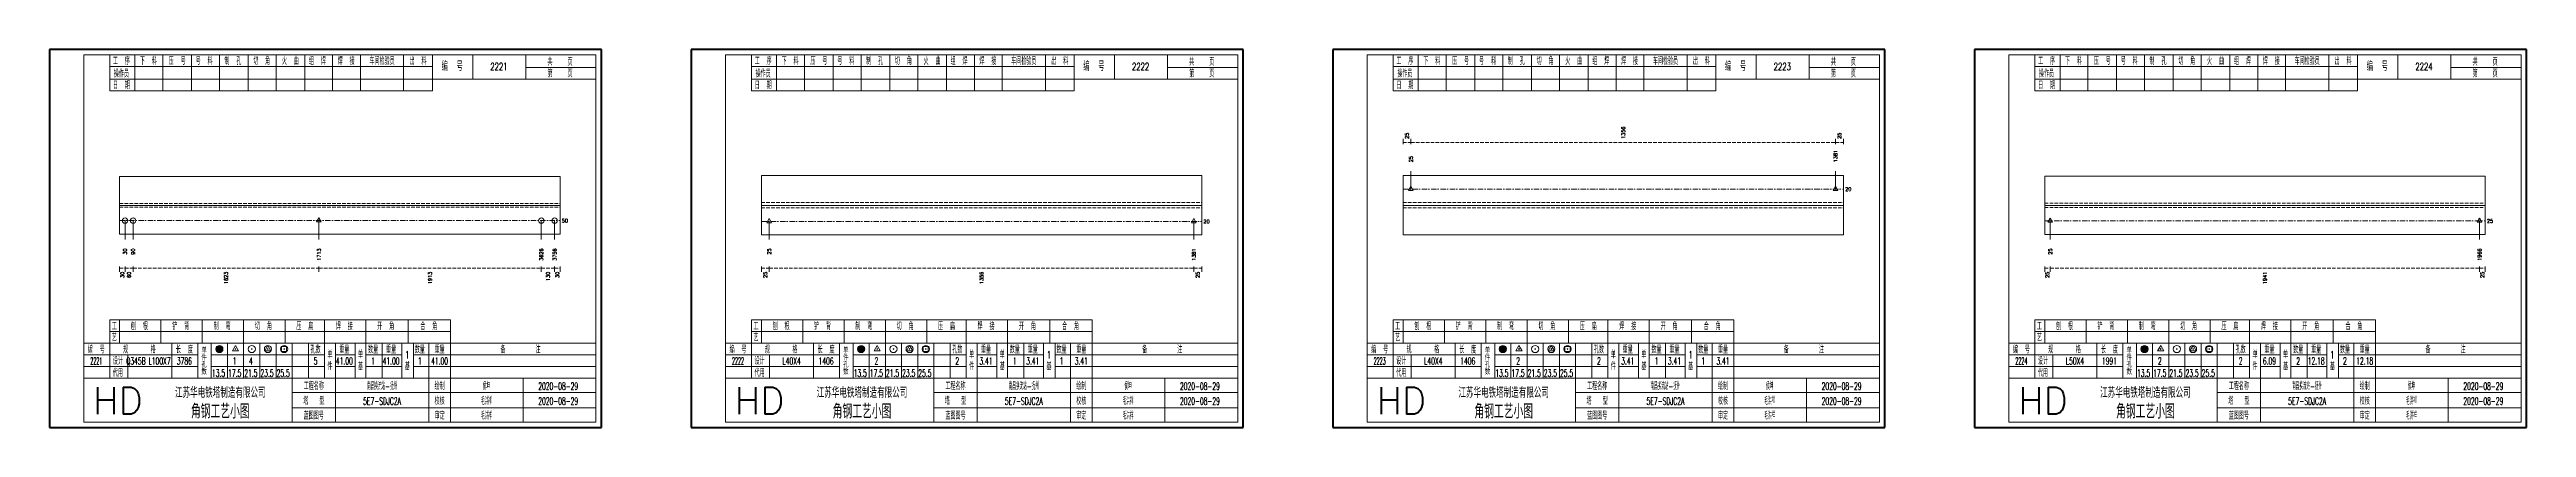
# Model space of a CAD drawing. Extents: x 0 to 5305, y 0 to 1513.
# Drawn here: x 1428 to 2806, y 782 to 992 of the extents above; entities that cross this region are included whole.
import ezdxf
from ezdxf.enums import TextEntityAlignment as Align

# ---------------------------------------------------------------- set-up
doc = ezdxf.new("R2010")
doc.units = 0
doc.header["$MEASUREMENT"] = 0
doc.linetypes.add('一点画线', pattern=[5.2, 3, -1, 0.2, -1])
doc.linetypes.add('虚线', pattern=[2.75, 2, -0.75])
doc.layers.get('0').update_dxf_attribs({"linetype": 'CONTINUOUS', "lineweight": 25})
doc.layers.add('1', color=7, linetype='CONTINUOUS', lineweight=25)
doc.layers.add('4', color=7, linetype='CONTINUOUS', lineweight=25)
doc.styles.get("Standard").update_dxf_attribs({"font": 'simplex.shx', "width": 0.7, "height": 3, "bigfont": 'gbhzfs.shx'})

msp = doc.modelspace()

# ---------------------------------------------------------------- texts
at = {"color": 8, "linetype": 'Continuous', "lineweight": 9}
for s, p in [('25', (2183.2, 942.2)), ('1356', (2303.5, 942.2)), ('25', (2423.8, 942.2))]:
    msp.add_text(s, height=2, rotation=90, dxfattribs=at).set_placement(p, align=Align.MIDDLE_LEFT)
at = {"color": 7, "linetype": 'Continuous', "lineweight": 13}
for s, p in [('25', (2185.4, 929.2)), ('1381', (2421.6, 929.2))]:
    msp.add_text(s, height=2, rotation=90, dxfattribs=at).set_placement(p, align=Align.MIDDLE_LEFT)
for s, p in [('20', (2427, 914.2)), ('50', (1713, 896.7)), ('20', (2070, 896.2)), ('25', (2784, 896.5))]:
    msp.add_text(s, height=2, dxfattribs=at).set_placement(p, align=Align.MIDDLE_LEFT)
at = {"color": 8, "linetype": 'Continuous', "lineweight": 9}
for s, p in [('30', (1468.5, 868.2)), ('60', (1472.2, 868.2)), ('1623', (1526.2, 868.2)), ('1913', (1639.7, 868.2)), ('130', (1705.3, 868.2)), ('30', (1710.5, 868.2)), ('25', (1826.2, 868.2)), ('1356', (1946.5, 868.2)), ('25', (2066.8, 868.2)), ('25', (2539.5, 868.2)), ('1941', (2660.5, 868.2)), ('25', (2781.5, 868.2))]:
    msp.add_text(s, height=2, rotation=90, dxfattribs=at).set_placement(p, align=Align.MIDDLE_RIGHT)
at = {"layer": '1', "color": 7, "linetype": 'Continuous', "lineweight": 13}
for s, p in [('30', (1470, 881.2)), ('90', (1474.5, 881.2)), ('1713', (1577.9, 881.2)), ('3626', (1701.6, 881.2)), ('3756', (1709, 881.2)), ('25', (1828.4, 881.2)), ('1381', (2064.6, 881.2)), ('25', (2541.1, 881.2)), ('1966', (2779.9, 881.2))]:
    msp.add_text(s, height=2, rotation=90, dxfattribs=at).set_placement(p, align=Align.MIDDLE_RIGHT)
at = {"layer": '4', "color": 1, "linetype": 'Continuous', "lineweight": 13}
for s, height, width, p in [('工  序', 4, 0.7, (1468, 985.5)), ('操作员', 4, 0.7, (1468, 978.5)), ('下  料', 4, 0.7, (1483, 985.5)), ('压  号', 4, 0.7, (1499, 985.5)), ('号  料', 4, 0.7, (1514, 985.5)), ('制  孔', 4, 0.7, (1530, 985.5)), ('切  角', 4, 0.7, (1546, 985.5)), ('火  曲', 4, 0.7, (1562, 985.5)), ('组  焊', 4, 0.7, (1577, 985.5)), ('焊  接', 4, 0.7, (1593, 985.5)), ('车间检验员', 4, 0.7, (1613, 985.5)), ('出  料', 4, 0.7, (1633, 985.5)), ('编  号', 5, 0.7, (1652, 982.5)), ('2221', 4, 0.7, (1678, 982.5)), ('共    页', 4, 0.7, (1712, 985)), ('第    页', 4, 0.7, (1712, 978.5)), ('工  序', 4, 0.7, (1825, 985.5)), ('操作员', 4, 0.7, (1825, 978.5)), ('下  料', 4, 0.7, (1840, 985.5)), ('压  号', 4, 0.7, (1856, 985.5)), ('号  料', 4, 0.7, (1871, 985.5)), ('制  孔', 4, 0.7, (1887, 985.5)), ('切  角', 4, 0.7, (1903, 985.5)), ('火  曲', 4, 0.7, (1919, 985.5)), ('组  焊', 4, 0.7, (1934, 985.5)), ('焊  接', 4, 0.7, (1950, 985.5)), ('车间检验员', 4, 0.7, (1970, 985.5)), ('出  料', 4, 0.7, (1990, 985.5)), ('编  号', 5, 0.7, (2009, 982.5)), ('2222', 4, 0.7, (2035, 982.5)), ('共    页', 4, 0.7, (2069, 985)), ('第    页', 4, 0.7, (2069, 978.5)), ('工  序', 4, 0.7, (2182, 985.5)), ('操作员', 4, 0.7, (2182, 978.5)), ('下  料', 4, 0.7, (2197, 985.5)), ('压  号', 4, 0.7, (2213, 985.5)), ('号  料', 4, 0.7, (2228, 985.5)), ('制  孔', 4, 0.7, (2244, 985.5)), ('切  角', 4, 0.7, (2260, 985.5)), ('火  曲', 4, 0.7, (2276, 985.5)), ('组  焊', 4, 0.7, (2291, 985.5)), ('焊  接', 4, 0.7, (2307, 985.5)), ('车间检验员', 4, 0.7, (2327, 985.5)), ('出  料', 4, 0.7, (2347, 985.5)), ('编  号', 5, 0.7, (2366, 982.5)), ('2223', 4, 0.7, (2392, 982.5)), ('共    页', 4, 0.7, (2426, 985)), ('第    页', 4, 0.7, (2426, 978.5)), ('工  序', 4, 0.7, (2539, 985.5)), ('操作员', 4, 0.7, (2539, 978.5)), ('下  料', 4, 0.7, (2554, 985.5)), ('压  号', 4, 0.7, (2570, 985.5)), ('号  料', 4, 0.7, (2585, 985.5)), ('制  孔', 4, 0.7, (2601, 985.5)), ('切  角', 4, 0.7, (2617, 985.5)), ('火  曲', 4, 0.7, (2633, 985.5)), ('组  焊', 4, 0.7, (2648, 985.5)), ('焊  接', 4, 0.7, (2664, 985.5)), ('车间检验员', 4, 0.7, (2684, 985.5)), ('出  料', 4, 0.7, (2704, 985.5)), ('编  号', 5, 0.7, (2723, 982.5)), ('2224', 4, 0.7, (2749, 982.5)), ('共    页', 4, 0.7, (2783, 985)), ('第    页', 4, 0.7, (2783, 978.5)), ('日  期', 4, 0.7, (1468, 972)), ('日  期', 4, 0.7, (1825, 972)), ('日  期', 4, 0.7, (2182, 972)), ('日  期', 4, 0.7, (2539, 972)), ('编  号', 4, 0.7, (1454, 824.8)), ('工', 4, 0.7, (1464, 837.8)), ('艺', 4, 0.7, (1464, 831.5)), ('规      格', 4, 0.7, (1478, 824.8)), ('刨  根', 4, 0.7, (1478, 837.8)), ('铲  背', 4, 0.7, (1501, 837.8)), ('长  度', 4, 0.7, (1503, 824.8)), ('制  弯', 4, 0.7, (1524, 837.8)), ('切  角', 4, 0.7, (1547, 837.8)), ('压  扁', 4, 0.7, (1570, 837.8)), ('孔数', 4, 0.7, (1576, 824.8)), ('焊  接', 4, 0.7, (1592, 837.8)), ('重量', 4, 0.7, (1592, 824.8)), ('数量', 4, 0.7, (1608, 824.8)), ('开  角', 4, 0.7, (1615, 837.8)), ('重量', 4, 0.7, (1618, 824.8)), ('数量', 4, 0.7, (1634, 824.8)), ('合  角', 4, 0.7, (1639, 837.8)), ('重量', 4, 0.7, (1645, 824.8)), ('备        注', 4, 0.7, (1690, 824.8)), ('编  号', 4, 0.7, (1811, 824.8)), ('工', 4, 0.7, (1821, 837.8)), ('艺', 4, 0.7, (1821, 831.5)), ('规      格', 4, 0.7, (1835, 824.8)), ('刨  根', 4, 0.7, (1835, 837.8)), ('铲  背', 4, 0.7, (1858, 837.8)), ('长  度', 4, 0.7, (1860, 824.8)), ('制  弯', 4, 0.7, (1881, 837.8)), ('切  角', 4, 0.7, (1904, 837.8)), ('压  扁', 4, 0.7, (1927, 837.8)), ('孔数', 4, 0.7, (1933, 824.8)), ('焊  接', 4, 0.7, (1949, 837.8)), ('重量', 4, 0.7, (1949, 824.8)), ('数量', 4, 0.7, (1965, 824.8)), ('开  角', 4, 0.7, (1972, 837.8)), ('重量', 4, 0.7, (1975, 824.8)), ('数量', 4, 0.7, (1991, 824.8)), ('合  角', 4, 0.7, (1996, 837.8)), ('重量', 4, 0.7, (2002, 824.8)), ('备        注', 4, 0.7, (2047, 824.8)), ('编  号', 4, 0.7, (2168, 824.8)), ('工', 4, 0.7, (2178, 837.8)), ('艺', 4, 0.7, (2178, 831.5)), ('规      格', 4, 0.7, (2192, 824.8)), ('刨  根', 4, 0.7, (2192, 837.8)), ('铲  背', 4, 0.7, (2215, 837.8)), ('长  度', 4, 0.7, (2217, 824.8)), ('制  弯', 4, 0.7, (2238, 837.8)), ('切  角', 4, 0.7, (2261, 837.8)), ('压  扁', 4, 0.7, (2284, 837.8)), ('孔数', 4, 0.7, (2290, 824.8)), ('焊  接', 4, 0.7, (2306, 837.8)), ('重量', 4, 0.7, (2306, 824.8)), ('数量', 4, 0.7, (2322, 824.8)), ('开  角', 4, 0.7, (2329, 837.8)), ('重量', 4, 0.7, (2332, 824.8)), ('数量', 4, 0.7, (2348, 824.8)), ('合  角', 4, 0.7, (2353, 837.8)), ('重量', 4, 0.7, (2359, 824.8)), ('备        注', 4, 0.7, (2404, 824.8)), ('编  号', 4, 0.7, (2525, 824.8)), ('工', 4, 0.7, (2535, 837.8)), ('艺', 4, 0.7, (2535, 831.5)), ('规      格', 4, 0.7, (2549, 824.8)), ('刨  根', 4, 0.7, (2549, 837.8)), ('铲  背', 4, 0.7, (2572, 837.8)), ('长  度', 4, 0.7, (2574, 824.8)), ('制  弯', 4, 0.7, (2595, 837.8)), ('切  角', 4, 0.7, (2618, 837.8)), ('压  扁', 4, 0.7, (2641, 837.8)), ('孔数', 4, 0.7, (2647, 824.8)), ('焊  接', 4, 0.7, (2663, 837.8)), ('重量', 4, 0.7, (2663, 824.8)), ('数量', 4, 0.7, (2679, 824.8)), ('开  角', 4, 0.7, (2686, 837.8)), ('重量', 4, 0.7, (2689, 824.8)), ('数量', 4, 0.7, (2705, 824.8)), ('合  角', 4, 0.7, (2710, 837.8)), ('重量', 4, 0.7, (2716, 824.8)), ('备        注', 4, 0.7, (2761, 824.8)), ('2221', 4, 0.4, (1454, 818.5)), ('代用', 4, 0.7, (1466, 811.8)), ('设计', 4, 0.7, (1466, 818.5)), ('Q345B L100X7', 4, 0.5, (1483, 818.5)), ('3786', 4, 0.5, (1503, 818.5)), ('13.5', 4, 0.5, (1522, 811.8)), ('17.5', 4, 0.5, (1531, 811.8)), ('1', 4, 0.5, (1531, 818.5)), ('21.5', 4, 0.5, (1540, 811.8)), ('4', 4, 0.5, (1540, 818.5)), ('23.5', 4, 0.5, (1549, 811.8)), ('25.5', 4, 0.5, (1558, 811.8)), ('5', 4, 0.5, (1576, 818.5)), ('单', 4, 0.7, (1584, 822)), ('件', 4, 0.7, (1584, 815.5)), ('41.00', 4, 0.5, (1592, 818.5)), ('单', 4, 0.7, (1601, 822)), ('基', 4, 0.7, (1601, 815.5)), ('1', 4, 0.5, (1608, 818.5)), ('41.00', 4, 0.5, (1618, 818.5)), ('基', 4, 0.7, (1627, 815.5)), ('1', 4, 0.5, (1627, 822)), ('1', 4, 0.7, (1634, 818.5)), ('41.00', 4, 0.5, (1645, 818.5)), ('2222', 4, 0.4, (1811, 818.5)), ('代用', 4, 0.7, (1823, 811.8)), ('设计', 4, 0.7, (1823, 818.5)), (' L40X4', 4, 0.5, (1840, 818.5)), ('1406', 4, 0.5, (1860, 818.5)), ('13.5', 4, 0.5, (1879, 811.8)), ('17.5', 4, 0.5, (1888, 811.8)), ('2', 4, 0.5, (1888, 818.5)), ('21.5', 4, 0.5, (1897, 811.8)), ('23.5', 4, 0.5, (1906, 811.8)), ('25.5', 4, 0.5, (1915, 811.8)), ('2', 4, 0.5, (1933, 818.5)), ('单', 4, 0.7, (1941, 822)), ('件', 4, 0.7, (1941, 815.5)), ('3.41', 4, 0.5, (1949, 818.5)), ('单', 4, 0.7, (1958, 822)), ('基', 4, 0.7, (1958, 815.5)), ('1', 4, 0.5, (1965, 818.5)), ('3.41', 4, 0.5, (1975, 818.5)), ('基', 4, 0.7, (1984, 815.5)), ('1', 4, 0.5, (1984, 822)), ('1', 4, 0.7, (1991, 818.5)), ('3.41', 4, 0.5, (2002, 818.5)), ('2223', 4, 0.4, (2168, 818.5)), ('代用', 4, 0.7, (2180, 811.8)), ('设计', 4, 0.7, (2180, 818.5)), (' L40X4', 4, 0.5, (2197, 818.5)), ('1406', 4, 0.5, (2217, 818.5)), ('13.5', 4, 0.5, (2236, 811.8)), ('17.5', 4, 0.5, (2245, 811.8)), ('2', 4, 0.5, (2245, 818.5)), ('21.5', 4, 0.5, (2254, 811.8)), ('23.5', 4, 0.5, (2263, 811.8)), ('25.5', 4, 0.5, (2272, 811.8)), ('2', 4, 0.5, (2290, 818.5)), ('单', 4, 0.7, (2298, 822)), ('件', 4, 0.7, (2298, 815.5)), ('3.41', 4, 0.5, (2306, 818.5)), ('单', 4, 0.7, (2315, 822)), ('基', 4, 0.7, (2315, 815.5)), ('1', 4, 0.5, (2322, 818.5)), ('3.41', 4, 0.5, (2332, 818.5)), ('基', 4, 0.7, (2341, 815.5)), ('1', 4, 0.5, (2341, 822)), ('1', 4, 0.7, (2348, 818.5)), ('3.41', 4, 0.5, (2359, 818.5)), ('2224', 4, 0.4, (2525, 818.5)), ('代用', 4, 0.7, (2537, 811.8)), ('设计', 4, 0.7, (2537, 818.5)), (' L50X4', 4, 0.5, (2554, 818.5)), ('1991', 4, 0.5, (2574, 818.5)), ('13.5', 4, 0.5, (2593, 811.8)), ('17.5', 4, 0.5, (2602, 811.8)), ('2', 4, 0.5, (2602, 818.5)), ('21.5', 4, 0.5, (2611, 811.8)), ('23.5', 4, 0.5, (2620, 811.8)), ('25.5', 4, 0.5, (2629, 811.8)), ('2', 4, 0.5, (2647, 818.5)), ('单', 4, 0.7, (2655, 822)), ('件', 4, 0.7, (2655, 815.5)), ('6.09', 4, 0.5, (2663, 818.5)), ('单', 4, 0.7, (2672, 822)), ('基', 4, 0.7, (2672, 815.5)), ('2', 4, 0.5, (2679, 818.5)), ('12.18', 4, 0.5, (2689, 818.5)), ('基', 4, 0.7, (2698, 815.5)), ('1', 4, 0.5, (2698, 822)), ('2', 4, 0.7, (2705, 818.5)), ('12.18', 4, 0.5, (2716, 818.5)), ('江苏华电铁塔制造有限公司', 6, 0.7, (1523, 801)), ('工程名称', 4, 0.7, (1575, 804.5)), ('南昌换流站-抚州', 4, 0.5, (1613, 804.5)), ('绘制', 4, 0.7, (1645, 804.5)), ('侯坤', 4, 0.5, (1671, 804.5)), ('2020-08-29', 4, 0.5, (1711, 804.5)), ('江苏华电铁塔制造有限公司', 6, 0.7, (1880, 801)), ('工程名称', 4, 0.7, (1932, 804.5)), ('南昌换流站-抚州', 4, 0.5, (1970, 804.5)), ('绘制', 4, 0.7, (2002, 804.5)), ('侯坤', 4, 0.5, (2028, 804.5)), ('2020-08-29', 4, 0.5, (2068, 804.5)), ('江苏华电铁塔制造有限公司', 6, 0.7, (2237, 801)), ('工程名称', 4, 0.7, (2289, 804.5)), ('南昌换流站-抚州', 4, 0.5, (2327, 804.5)), ('绘制', 4, 0.7, (2359, 804.5)), ('侯坤', 4, 0.5, (2385, 804.5)), ('2020-08-29', 4, 0.5, (2425, 804.5)), ('江苏华电铁塔制造有限公司', 6, 0.7, (2594, 801)), ('工程名称', 4, 0.7, (2646, 804.5)), ('南昌换流站-抚州', 4, 0.5, (2684, 804.5)), ('绘制', 4, 0.7, (2716, 804.5)), ('侯坤', 4, 0.5, (2742, 804.5)), ('2020-08-29', 4, 0.5, (2782, 804.5)), ('角钢工艺小图', 8, 0.8, (1523, 790.5)), ('塔   型', 4, 0.7, (1575, 796.2)), ('蓝图图号', 4, 0.7, (1575, 788)), ('5E7-SDJC2A', 4, 0.5, (1613, 796.2)), ('校核', 4, 0.7, (1645, 796.2)), ('审定', 4, 0.7, (1645, 788)), ('毛洪祥', 4, 0.5, (1671, 796.2)), ('毛洪祥', 4, 0.5, (1671, 788)), ('2020-08-29', 4, 0.5, (1711, 796.2)), ('角钢工艺小图', 8, 0.8, (1880, 790.5)), ('塔   型', 4, 0.7, (1932, 796.2)), ('蓝图图号', 4, 0.7, (1932, 788)), ('5E7-SDJC2A', 4, 0.5, (1970, 796.2)), ('校核', 4, 0.7, (2002, 796.2)), ('审定', 4, 0.7, (2002, 788)), ('毛洪祥', 4, 0.5, (2028, 796.2)), ('毛洪祥', 4, 0.5, (2028, 788)), ('2020-08-29', 4, 0.5, (2068, 796.2)), ('角钢工艺小图', 8, 0.8, (2237, 790.5)), ('塔   型', 4, 0.7, (2289, 796.2)), ('蓝图图号', 4, 0.7, (2289, 788)), ('5E7-SDJC2A', 4, 0.5, (2327, 796.2)), ('校核', 4, 0.7, (2359, 796.2)), ('审定', 4, 0.7, (2359, 788)), ('毛洪祥', 4, 0.5, (2385, 796.2)), ('毛洪祥', 4, 0.5, (2385, 788)), ('2020-08-29', 4, 0.5, (2425, 796.2)), ('角钢工艺小图', 8, 0.8, (2594, 790.5)), ('塔   型', 4, 0.7, (2646, 796.2)), ('蓝图图号', 4, 0.7, (2646, 788)), ('5E7-SDJC2A', 4, 0.5, (2684, 796.2)), ('校核', 4, 0.7, (2716, 796.2)), ('审定', 4, 0.7, (2716, 788)), ('毛洪祥', 4, 0.5, (2742, 796.2)), ('毛洪祥', 4, 0.5, (2742, 788)), ('2020-08-29', 4, 0.5, (2782, 796.2))]:
    msp.add_text(s, height=height, dxfattribs=dict(at, width=width)).set_placement(p, align=Align.MIDDLE_CENTER)
for s, height, p in [('单', 3, (1514, 824.5)), ('件', 3, (1514, 820.5)), ('孔', 3, (1514, 816.5)), ('数', 3, (1514, 812.5)), ('单', 3, (1871, 824.5)), ('件', 3, (1871, 820.5)), ('孔', 3, (1871, 816.5)), ('数', 3, (1871, 812.5)), ('单', 3, (2228, 824.5)), ('件', 3, (2228, 820.5)), ('孔', 3, (2228, 816.5)), ('数', 3, (2228, 812.5)), ('单', 3, (2585, 824.5)), ('件', 3, (2585, 820.5)), ('孔', 3, (2585, 816.5)), ('数', 3, (2585, 812.5)), ('HD', 15, (1466, 796.5)), ('HD', 15, (1823, 796.5)), ('HD', 15, (2180, 796.5)), ('HD', 15, (2537, 796.5))]:
    msp.add_text(s, height=height, dxfattribs=at).set_placement(p, align=Align.MIDDLE_CENTER)

# ---------------------------------------------------------------- linework, layer by layer
at = {"color": 8, "linetype": 'Continuous', "lineweight": 9}
for p, q in [((2181, 939.2), (2181, 942.2)), ((2185.4, 939.2), (2185.4, 942.2)), ((2185.4, 939.2), (2185.4, 942.2)), ((2421.6, 939.2), (2421.6, 942.2)), ((2421.6, 939.2), (2421.6, 942.2)), ((2426, 939.2), (2426, 942.2)), ((1467, 871.2), (1467, 868.2)), ((1470, 871.2), (1470, 868.2)), ((1470, 871.2), (1470, 868.2)), ((1474.5, 871.2), (1474.5, 868.2)), ((1474.5, 871.2), (1474.5, 868.2)), ((1577.9, 871.2), (1577.9, 868.2)), ((1577.9, 871.2), (1577.9, 868.2)), ((1701.6, 871.2), (1701.6, 868.2)), ((1701.6, 871.2), (1701.6, 868.2)), ((1709, 871.2), (1709, 868.2)), ((1709, 871.2), (1709, 868.2)), ((1712, 871.2), (1712, 868.2)), ((1824, 871.2), (1824, 868.2)), ((1828.4, 871.2), (1828.4, 868.2)), ((1828.4, 871.2), (1828.4, 868.2)), ((2064.6, 871.2), (2064.6, 868.2)), ((2064.6, 871.2), (2064.6, 868.2)), ((2069, 871.2), (2069, 868.2)), ((2538, 871.2), (2538, 868.2)), ((2541.1, 871.2), (2541.1, 868.2)), ((2541.1, 871.2), (2541.1, 868.2)), ((2779.9, 871.2), (2779.9, 868.2)), ((2779.9, 871.2), (2779.9, 868.2)), ((2783, 871.2), (2783, 868.2))]:
    msp.add_line(p, q, dxfattribs=at)
at = {"color": 8, "linetype": '虚线', "lineweight": 9}
for p, q in [((2181, 940.2), (2185.4, 940.2)), ((2185.4, 940.2), (2421.6, 940.2)), ((2421.6, 940.2), (2426, 940.2)), ((1467, 870.2), (1470, 870.2)), ((1470, 870.2), (1474.5, 870.2)), ((1474.5, 870.2), (1577.9, 870.2)), ((1577.9, 870.2), (1701.6, 870.2)), ((1701.6, 870.2), (1709, 870.2)), ((1709, 870.2), (1712, 870.2)), ((1824, 870.2), (1828.4, 870.2)), ((1828.4, 870.2), (2064.6, 870.2)), ((2064.6, 870.2), (2069, 870.2)), ((2538, 870.2), (2541.1, 870.2)), ((2541.1, 870.2), (2779.9, 870.2)), ((2779.9, 870.2), (2783, 870.2))]:
    msp.add_line(p, q, dxfattribs=at)
at = {"color": 7, "linetype": 'Continuous', "lineweight": 13}
for p, q in [((2185.4, 914.2), (2185.4, 924.2)), ((2421.6, 914.2), (2421.6, 924.2)), ((2185.4, 915.8), (2184.1, 913.5)), ((2184.1, 913.5), (2186.7, 913.5)), ((2185.2, 914.1), (2185.5, 914.4)), ((2185.5, 914.1), (2185.2, 914.4)), ((2186.7, 913.5), (2185.4, 915.8)), ((2421.6, 915.8), (2420.3, 913.5)), ((2420.3, 913.5), (2422.9, 913.5)), ((2421.5, 914.1), (2421.8, 914.4)), ((2421.8, 914.1), (2421.5, 914.4)), ((2422.9, 913.5), (2421.6, 915.8)), ((1470, 896.7), (1470, 886.2)), ((1474.5, 896.7), (1474.5, 886.2)), ((1577.9, 896.7), (1577.9, 886.2)), ((1701.6, 896.7), (1701.6, 886.2)), ((1709, 896.7), (1709, 886.2)), ((1828.4, 896.2), (1828.4, 886.2)), ((2064.6, 896.2), (2064.6, 886.2)), ((2541.1, 896.5), (2541.1, 886.2)), ((2779.9, 896.5), (2779.9, 886.2))]:
    msp.add_line(p, q, dxfattribs=at)
at = {"color": 7, "linetype": 'Continuous', "lineweight": 18}
for p, q in [((1467, 921.3), (1467, 889.2)), ((1467, 921.3), (1712, 921.3)), ((1712, 921.3), (1712, 889.2)), ((1824, 921.8), (1824, 888.8)), ((1824, 921.8), (2069, 921.8)), ((2069, 921.8), (2069, 888.8)), ((2181, 921.8), (2181, 888.8)), ((2181, 921.8), (2426, 921.8)), ((2426, 921.8), (2426, 888.8)), ((2538, 921.5), (2538, 889)), ((2538, 921.5), (2783, 921.5)), ((2783, 921.5), (2783, 889)), ((1467, 905.2), (1712, 905.2)), ((1824, 905.2), (2069, 905.2)), ((2181, 905.2), (2426, 905.2)), ((2538, 905.2), (2783, 905.2))]:
    msp.add_line(p, q, dxfattribs=at)
at = {"color": 3, "linetype": '一点画线', "lineweight": 13}
for p, q in [((2181, 914.2), (2426, 914.2)), ((1467, 896.7), (1712, 896.7)), ((1824, 896.2), (2069, 896.2)), ((2538, 896.5), (2783, 896.5))]:
    msp.add_line(p, q, dxfattribs=at)
at = {"color": 1, "linetype": '虚线', "lineweight": 18}
for p, q in [((1467, 906.3), (1712, 906.3)), ((1467, 904.2), (1712, 904.2)), ((1824, 906.8), (2069, 906.8)), ((1824, 903.8), (2069, 903.8)), ((2181, 906.8), (2426, 906.8)), ((2181, 903.8), (2426, 903.8)), ((2538, 906.5), (2783, 906.5)), ((2538, 904), (2783, 904))]:
    msp.add_line(p, q, dxfattribs=at)
at = {"layer": '1', "color": 7, "linetype": 'Continuous', "lineweight": 13}
for p, q in [((1469.8, 896.5), (1470.2, 896.9)), ((1470.2, 896.5), (1469.8, 896.9)), ((1474.3, 896.5), (1474.7, 896.9)), ((1474.7, 896.5), (1474.3, 896.9)), ((1577.9, 898.2), (1576.6, 896)), ((1576.6, 896), (1579.2, 896)), ((1577.7, 896.5), (1578, 896.9)), ((1578, 896.5), (1577.7, 896.9)), ((1579.2, 896), (1577.9, 898.2)), ((1701.5, 896.5), (1701.8, 896.9)), ((1701.8, 896.5), (1701.5, 896.9)), ((1708.8, 896.5), (1709.2, 896.9)), ((1709.2, 896.5), (1708.8, 896.9)), ((1828.4, 897.8), (1827.1, 895.5)), ((1828.2, 896.1), (1828.5, 896.4)), ((1828.5, 896.1), (1828.2, 896.4)), ((1829.7, 895.5), (1828.4, 897.8)), ((2064.6, 897.8), (2063.3, 895.5)), ((2064.5, 896.1), (2064.8, 896.4)), ((2064.8, 896.1), (2064.5, 896.4)), ((2065.9, 895.5), (2064.6, 897.8)), ((2541.1, 898), (2539.8, 895.8)), ((2539.8, 895.8), (2542.4, 895.8)), ((2540.9, 896.4), (2541.2, 896.7)), ((2541.2, 896.4), (2540.9, 896.7)), ((2542.4, 895.8), (2541.1, 898)), ((2779.9, 898), (2778.6, 895.8)), ((2778.6, 895.8), (2781.2, 895.8)), ((2779.8, 896.4), (2780.1, 896.7)), ((2780.1, 896.4), (2779.8, 896.7)), ((2781.2, 895.8), (2779.9, 898)), ((1827.1, 895.5), (1829.7, 895.5)), ((2063.3, 895.5), (2065.9, 895.5))]:
    msp.add_line(p, q, dxfattribs=at)
at = {"layer": '1', "color": 7, "linetype": 'Continuous', "lineweight": 18}
for p, q in [((1467, 889.2), (1712, 889.2)), ((1824, 888.8), (2069, 888.8)), ((2181, 888.8), (2426, 888.8)), ((2538, 889), (2783, 889))]:
    msp.add_line(p, q, dxfattribs=at)
at = {"layer": '1', "color": 7, "linetype": 'Continuous', "lineweight": 13}
for centre in [(1470, 896.7), (1474.5, 896.7), (1701.6, 896.7), (1709, 896.7)]:
    msp.add_circle(centre, 1.5, dxfattribs=at)
at = {"layer": '4', "color": 1, "linetype": 'Continuous', "lineweight": 50}
for p, q in [((1735, 992), (1428, 992)), ((1428, 992), (1428, 781.5)), ((1735, 781.5), (1735, 992)), ((2092, 992), (1785, 992)), ((1785, 992), (1785, 781.5)), ((2092, 781.5), (2092, 992)), ((2449, 992), (2142, 992)), ((2142, 992), (2142, 781.5)), ((2449, 781.5), (2449, 992)), ((2806, 992), (2499, 992)), ((2499, 992), (2499, 781.5)), ((2806, 781.5), (2806, 992)), ((1428, 781.5), (1735, 781.5)), ((1785, 781.5), (2092, 781.5)), ((2142, 781.5), (2449, 781.5)), ((2499, 781.5), (2806, 781.5))]:
    msp.add_line(p, q, dxfattribs=at)
at = {"layer": '4', "color": 1, "linetype": 'Continuous', "lineweight": 18}
for p, q in [((1732, 989), (1447, 989)), ((1447, 989), (1447, 784.5)), ((1461.5, 989), (1461.5, 969)), ((1461.5, 982.5), (1641, 982.5)), ((1475.5, 989), (1475.5, 969)), ((1491, 989), (1491, 969)), ((1507, 989), (1507, 969)), ((1522.5, 989), (1522.5, 969)), ((1538.5, 989), (1538.5, 969)), ((1554, 989), (1554, 969)), ((1570, 989), (1570, 969)), ((1585.5, 989), (1585.5, 969)), ((1601, 989), (1601, 969)), ((1625, 989), (1625, 969)), ((1641, 989), (1641, 969)), ((1663.5, 989), (1663.5, 975.5)), ((1693, 989), (1693, 975.5)), ((1693, 982), (1732, 982)), ((1732, 784.5), (1732, 989)), ((2089, 989), (1804, 989)), ((1804, 989), (1804, 784.5)), ((1818.5, 989), (1818.5, 969)), ((1818.5, 982.5), (1998, 982.5)), ((1832.5, 989), (1832.5, 969)), ((1848, 989), (1848, 969)), ((1864, 989), (1864, 969)), ((1879.5, 989), (1879.5, 969)), ((1895.5, 989), (1895.5, 969)), ((1911, 989), (1911, 969)), ((1927, 989), (1927, 969)), ((1942.5, 989), (1942.5, 969)), ((1958, 989), (1958, 969)), ((1982, 989), (1982, 969)), ((1998, 989), (1998, 969)), ((2020.5, 989), (2020.5, 975.5)), ((2050, 989), (2050, 975.5)), ((2050, 982), (2089, 982)), ((2089, 784.5), (2089, 989)), ((2446, 989), (2161, 989)), ((2161, 989), (2161, 784.5)), ((2175.5, 989), (2175.5, 969)), ((2175.5, 982.5), (2355, 982.5)), ((2189.5, 989), (2189.5, 969)), ((2205, 989), (2205, 969)), ((2221, 989), (2221, 969)), ((2236.5, 989), (2236.5, 969)), ((2252.5, 989), (2252.5, 969)), ((2268, 989), (2268, 969)), ((2284, 989), (2284, 969)), ((2299.5, 989), (2299.5, 969)), ((2315, 989), (2315, 969)), ((2339, 989), (2339, 969)), ((2355, 989), (2355, 969)), ((2377.5, 989), (2377.5, 975.5)), ((2407, 989), (2407, 975.5)), ((2407, 982), (2446, 982)), ((2446, 784.5), (2446, 989)), ((2803, 989), (2518, 989)), ((2518, 989), (2518, 784.5)), ((2532.5, 989), (2532.5, 969)), ((2532.5, 982.5), (2712, 982.5)), ((2546.5, 989), (2546.5, 969)), ((2562, 989), (2562, 969)), ((2578, 989), (2578, 969)), ((2593.5, 989), (2593.5, 969)), ((2609.5, 989), (2609.5, 969)), ((2625, 989), (2625, 969)), ((2641, 989), (2641, 969)), ((2656.5, 989), (2656.5, 969)), ((2672, 989), (2672, 969)), ((2696, 989), (2696, 969)), ((2712, 989), (2712, 969)), ((2734.5, 989), (2734.5, 975.5)), ((2764, 989), (2764, 975.5)), ((2764, 982), (2803, 982)), ((2803, 784.5), (2803, 989)), ((1461.5, 975.5), (1732, 975.5)), ((1461.5, 969), (1641, 969)), ((1818.5, 975.5), (2089, 975.5)), ((1818.5, 969), (1998, 969)), ((2175.5, 975.5), (2446, 975.5)), ((2175.5, 969), (2355, 969)), ((2532.5, 975.5), (2803, 975.5)), ((2532.5, 969), (2712, 969)), ((1461.5, 841.5), (1651, 841.5)), ((1461.5, 841.5), (1461.5, 828.5)), ((1467, 841.5), (1467, 828.5)), ((1490, 841.5), (1490, 828.5)), ((1513, 841.5), (1513, 828.5)), ((1536, 841.5), (1536, 828.5)), ((1559, 841.5), (1559, 828.5)), ((1581, 841.5), (1581, 828.5)), ((1604, 841.5), (1604, 828.5)), ((1627.5, 841.5), (1627.5, 828.5)), ((1651, 841.5), (1651, 828.5)), ((1818.5, 841.5), (2008, 841.5)), ((1818.5, 841.5), (1818.5, 828.5)), ((1824, 841.5), (1824, 828.5)), ((1847, 841.5), (1847, 828.5)), ((1870, 841.5), (1870, 828.5)), ((1893, 841.5), (1893, 828.5)), ((1916, 841.5), (1916, 828.5)), ((1938, 841.5), (1938, 828.5)), ((1961, 841.5), (1961, 828.5)), ((1984.5, 841.5), (1984.5, 828.5)), ((2008, 841.5), (2008, 828.5)), ((2175.5, 841.5), (2365, 841.5)), ((2175.5, 841.5), (2175.5, 828.5)), ((2181, 841.5), (2181, 828.5)), ((2204, 841.5), (2204, 828.5)), ((2227, 841.5), (2227, 828.5)), ((2250, 841.5), (2250, 828.5)), ((2273, 841.5), (2273, 828.5)), ((2295, 841.5), (2295, 828.5)), ((2318, 841.5), (2318, 828.5)), ((2341.5, 841.5), (2341.5, 828.5)), ((2365, 841.5), (2365, 828.5)), ((2532.5, 841.5), (2722, 841.5)), ((2532.5, 841.5), (2532.5, 828.5)), ((2538, 841.5), (2538, 828.5)), ((2561, 841.5), (2561, 828.5)), ((2584, 841.5), (2584, 828.5)), ((2607, 841.5), (2607, 828.5)), ((2630, 841.5), (2630, 828.5)), ((2652, 841.5), (2652, 828.5)), ((2675, 841.5), (2675, 828.5)), ((2698.5, 841.5), (2698.5, 828.5)), ((2722, 841.5), (2722, 828.5)), ((1447, 828.5), (1732, 828.5)), ((1461.5, 835), (1651, 835)), ((1461.5, 828.5), (1461.5, 809)), ((1496, 828.5), (1496, 809)), ((1510.5, 828.5), (1510.5, 809)), ((1518, 828.5), (1518, 809)), ((1527, 828.5), (1527, 809)), ((1536, 828.5), (1536, 809)), ((1545, 828.5), (1545, 809)), ((1554, 828.5), (1554, 809)), ((1563, 828.5), (1563, 809)), ((1572, 828.5), (1572, 809)), ((1581, 828.5), (1581, 809)), ((1587, 828.5), (1587, 809)), ((1598, 828.5), (1598, 809)), ((1604, 828.5), (1604, 809)), ((1613, 828.5), (1613, 809)), ((1624, 828.5), (1624, 809)), ((1630.5, 828.5), (1630.5, 809)), ((1639, 828.5), (1639, 809)), ((1651, 828.5), (1651, 809)), ((1804, 828.5), (2089, 828.5)), ((1818.5, 835), (2008, 835)), ((1818.5, 828.5), (1818.5, 809)), ((1853, 828.5), (1853, 809)), ((1867.5, 828.5), (1867.5, 809)), ((1875, 828.5), (1875, 809)), ((1884, 828.5), (1884, 809)), ((1893, 828.5), (1893, 809)), ((1902, 828.5), (1902, 809)), ((1911, 828.5), (1911, 809)), ((1920, 828.5), (1920, 809)), ((1929, 828.5), (1929, 809)), ((1938, 828.5), (1938, 809)), ((1944, 828.5), (1944, 809)), ((1955, 828.5), (1955, 809)), ((1961, 828.5), (1961, 809)), ((1970, 828.5), (1970, 809)), ((1981, 828.5), (1981, 809)), ((1987.5, 828.5), (1987.5, 809)), ((1996, 828.5), (1996, 809)), ((2008, 828.5), (2008, 809)), ((2161, 828.5), (2446, 828.5)), ((2175.5, 835), (2365, 835)), ((2175.5, 828.5), (2175.5, 809)), ((2210, 828.5), (2210, 809)), ((2224.5, 828.5), (2224.5, 809)), ((2232, 828.5), (2232, 809)), ((2241, 828.5), (2241, 809)), ((2250, 828.5), (2250, 809)), ((2259, 828.5), (2259, 809)), ((2268, 828.5), (2268, 809)), ((2277, 828.5), (2277, 809)), ((2286, 828.5), (2286, 809)), ((2295, 828.5), (2295, 809)), ((2301, 828.5), (2301, 809)), ((2312, 828.5), (2312, 809)), ((2318, 828.5), (2318, 809)), ((2327, 828.5), (2327, 809)), ((2338, 828.5), (2338, 809)), ((2344.5, 828.5), (2344.5, 809)), ((2353, 828.5), (2353, 809)), ((2365, 828.5), (2365, 809)), ((2518, 828.5), (2803, 828.5)), ((2532.5, 835), (2722, 835)), ((2532.5, 828.5), (2532.5, 809)), ((2567, 828.5), (2567, 809)), ((2581.5, 828.5), (2581.5, 809)), ((2589, 828.5), (2589, 809)), ((2598, 828.5), (2598, 809)), ((2607, 828.5), (2607, 809)), ((2616, 828.5), (2616, 809)), ((2625, 828.5), (2625, 809)), ((2634, 828.5), (2634, 809)), ((2643, 828.5), (2643, 809)), ((2652, 828.5), (2652, 809)), ((2658, 828.5), (2658, 809)), ((2669, 828.5), (2669, 809)), ((2675, 828.5), (2675, 809)), ((2684, 828.5), (2684, 809)), ((2695, 828.5), (2695, 809)), ((2701.5, 828.5), (2701.5, 809)), ((2710, 828.5), (2710, 809)), ((2722, 828.5), (2722, 809)), ((1447, 822), (1510.5, 822)), ((1447, 815.5), (1510.5, 815.5)), ((1471.5, 822), (1471.5, 809)), ((1518, 822), (1581, 822)), ((1518, 815.5), (1581, 815.5)), ((1587, 822), (1598, 822)), ((1587, 815.5), (1598, 815.5)), ((1604, 822), (1624, 822)), ((1604, 815.5), (1624, 815.5)), ((1630.5, 822), (1732, 822)), ((1630.5, 815.5), (1732, 815.5)), ((1804, 822), (1867.5, 822)), ((1804, 815.5), (1867.5, 815.5)), ((1828.5, 822), (1828.5, 809)), ((1875, 822), (1938, 822)), ((1875, 815.5), (1938, 815.5)), ((1944, 822), (1955, 822)), ((1944, 815.5), (1955, 815.5)), ((1961, 822), (1981, 822)), ((1961, 815.5), (1981, 815.5)), ((1987.5, 822), (2089, 822)), ((1987.5, 815.5), (2089, 815.5)), ((2161, 822), (2224.5, 822)), ((2161, 815.5), (2224.5, 815.5)), ((2185.5, 822), (2185.5, 809)), ((2232, 822), (2295, 822)), ((2232, 815.5), (2295, 815.5)), ((2301, 822), (2312, 822)), ((2301, 815.5), (2312, 815.5)), ((2318, 822), (2338, 822)), ((2318, 815.5), (2338, 815.5)), ((2344.5, 822), (2446, 822)), ((2344.5, 815.5), (2446, 815.5)), ((2518, 822), (2581.5, 822)), ((2518, 815.5), (2581.5, 815.5)), ((2542.5, 822), (2542.5, 809)), ((2589, 822), (2652, 822)), ((2589, 815.5), (2652, 815.5)), ((2658, 822), (2669, 822)), ((2658, 815.5), (2669, 815.5)), ((2675, 822), (2695, 822)), ((2675, 815.5), (2695, 815.5)), ((2701.5, 822), (2803, 822)), ((2701.5, 815.5), (2803, 815.5)), ((1447, 809), (1732, 809)), ((1563, 809), (1563, 784.5)), ((1563, 801), (1732, 801)), ((1587, 809), (1587, 784.5)), ((1639, 809), (1639, 784.5)), ((1651, 809), (1651, 784.5)), ((1691.5, 809), (1691.5, 784.5)), ((1804, 809), (2089, 809)), ((1920, 809), (1920, 784.5)), ((1920, 801), (2089, 801)), ((1944, 809), (1944, 784.5)), ((1996, 809), (1996, 784.5)), ((2008, 809), (2008, 784.5)), ((2048.5, 809), (2048.5, 784.5)), ((2161, 809), (2446, 809)), ((2277, 809), (2277, 784.5)), ((2277, 801), (2446, 801)), ((2301, 809), (2301, 784.5)), ((2353, 809), (2353, 784.5)), ((2365, 809), (2365, 784.5)), ((2405.5, 809), (2405.5, 784.5)), ((2518, 809), (2803, 809)), ((2634, 809), (2634, 784.5)), ((2634, 801), (2803, 801)), ((2658, 809), (2658, 784.5)), ((2710, 809), (2710, 784.5)), ((2722, 809), (2722, 784.5)), ((2762.5, 809), (2762.5, 784.5)), ((1563, 792.5), (1732, 792.5)), ((1920, 792.5), (2089, 792.5)), ((2277, 792.5), (2446, 792.5)), ((2634, 792.5), (2803, 792.5)), ((1447, 784.5), (1732, 784.5)), ((1804, 784.5), (2089, 784.5)), ((2161, 784.5), (2446, 784.5)), ((2518, 784.5), (2803, 784.5))]:
    msp.add_line(p, q, dxfattribs=at)
at = {"layer": '4', "color": 7, "linetype": 'Continuous', "lineweight": 13}
for p, q in [((1531.5, 827.2), (1529.8, 824.2)), ((1533.2, 824.2), (1531.5, 827.2)), ((1549.5, 827.2), (1547.8, 824.2)), ((1551.2, 824.2), (1549.5, 827.2)), ((1888.5, 827.2), (1886.8, 824.2)), ((1890.2, 824.2), (1888.5, 827.2)), ((1906.5, 827.2), (1904.8, 824.2)), ((1908.2, 824.2), (1906.5, 827.2)), ((2245.5, 827.2), (2243.8, 824.2)), ((2247.2, 824.2), (2245.5, 827.2)), ((2263.5, 827.2), (2261.8, 824.2)), ((2265.2, 824.2), (2263.5, 827.2)), ((2602.5, 827.2), (2600.8, 824.2)), ((2604.2, 824.2), (2602.5, 827.2)), ((2620.5, 827.2), (2618.8, 824.2)), ((2622.2, 824.2), (2620.5, 827.2)), ((1529.8, 824.2), (1533.2, 824.2)), ((1531.3, 825), (1531.7, 825.5)), ((1531.7, 825), (1531.3, 825.5)), ((1540.3, 825), (1540.7, 825.5)), ((1540.7, 825), (1540.3, 825.5)), ((1547.8, 824.2), (1551.2, 824.2)), ((1549.3, 825), (1549.7, 825.5)), ((1549.7, 825), (1549.3, 825.5)), ((1557.1, 823.8), (1557.1, 826.7)), ((1557.1, 826.7), (1559.9, 826.7)), ((1559.9, 823.8), (1557.1, 823.8)), ((1558.3, 825), (1558.7, 825.5)), ((1558.7, 825), (1558.3, 825.5)), ((1559.9, 826.7), (1559.9, 823.8)), ((1886.8, 824.2), (1890.2, 824.2)), ((1888.3, 825), (1888.7, 825.5)), ((1888.7, 825), (1888.3, 825.5)), ((1897.3, 825), (1897.7, 825.5)), ((1897.7, 825), (1897.3, 825.5)), ((1904.8, 824.2), (1908.2, 824.2)), ((1906.3, 825), (1906.7, 825.5)), ((1906.7, 825), (1906.3, 825.5)), ((1914.1, 823.8), (1914.1, 826.7)), ((1914.1, 826.7), (1916.9, 826.7)), ((1916.9, 823.8), (1914.1, 823.8)), ((1915.3, 825), (1915.7, 825.5)), ((1915.7, 825), (1915.3, 825.5)), ((1916.9, 826.7), (1916.9, 823.8)), ((2243.8, 824.2), (2247.2, 824.2)), ((2245.3, 825), (2245.7, 825.5)), ((2245.7, 825), (2245.3, 825.5)), ((2254.3, 825), (2254.7, 825.5)), ((2254.7, 825), (2254.3, 825.5)), ((2261.8, 824.2), (2265.2, 824.2)), ((2263.3, 825), (2263.7, 825.5)), ((2263.7, 825), (2263.3, 825.5)), ((2271.1, 823.8), (2271.1, 826.7)), ((2271.1, 826.7), (2273.9, 826.7)), ((2273.9, 823.8), (2271.1, 823.8)), ((2272.3, 825), (2272.7, 825.5)), ((2272.7, 825), (2272.3, 825.5)), ((2273.9, 826.7), (2273.9, 823.8)), ((2600.8, 824.2), (2604.2, 824.2)), ((2602.3, 825), (2602.7, 825.5)), ((2602.7, 825), (2602.3, 825.5)), ((2611.3, 825), (2611.7, 825.5)), ((2611.7, 825), (2611.3, 825.5)), ((2618.8, 824.2), (2622.2, 824.2)), ((2620.3, 825), (2620.7, 825.5)), ((2620.7, 825), (2620.3, 825.5)), ((2628.1, 823.8), (2628.1, 826.7)), ((2628.1, 826.7), (2630.9, 826.7)), ((2630.9, 823.8), (2628.1, 823.8)), ((2629.3, 825), (2629.7, 825.5)), ((2629.7, 825), (2629.3, 825.5)), ((2630.9, 826.7), (2630.9, 823.8))]:
    msp.add_line(p, q, dxfattribs=at)
for centre, radius in [((1522.5, 825.2), 2), ((1522.5, 825.2), 1.8), ((1522.5, 825.2), 1.6), ((1540.5, 825.2), 2), ((1549.5, 825.2), 2), ((1558.5, 825.2), 2), ((1879.5, 825.2), 2), ((1879.5, 825.2), 1.8), ((1879.5, 825.2), 1.6), ((1897.5, 825.2), 2), ((1906.5, 825.2), 2), ((1915.5, 825.2), 2), ((2236.5, 825.2), 2), ((2236.5, 825.2), 1.8), ((2236.5, 825.2), 1.6), ((2254.5, 825.2), 2), ((2263.5, 825.2), 2), ((2272.5, 825.2), 2), ((2593.5, 825.2), 2), ((2593.5, 825.2), 1.8), ((2593.5, 825.2), 1.6), ((2611.5, 825.2), 2), ((2620.5, 825.2), 2), ((2629.5, 825.2), 2), ((1522.5, 825.2), 1.4), ((1522.5, 825.2), 1.2), ((1522.5, 825.2), 1), ((1522.5, 825.2), 0.8), ((1522.5, 825.2), 0.6), ((1522.5, 825.2), 0.4), ((1522.5, 825.2), 0.2), ((1879.5, 825.2), 1.4), ((1879.5, 825.2), 1.2), ((1879.5, 825.2), 1), ((1879.5, 825.2), 0.8), ((1879.5, 825.2), 0.6), ((1879.5, 825.2), 0.4), ((1879.5, 825.2), 0.2), ((2236.5, 825.2), 1.4), ((2236.5, 825.2), 1.2), ((2236.5, 825.2), 1), ((2236.5, 825.2), 0.8), ((2236.5, 825.2), 0.6), ((2236.5, 825.2), 0.4), ((2236.5, 825.2), 0.2), ((2593.5, 825.2), 1.4), ((2593.5, 825.2), 1.2), ((2593.5, 825.2), 1), ((2593.5, 825.2), 0.8), ((2593.5, 825.2), 0.6), ((2593.5, 825.2), 0.4), ((2593.5, 825.2), 0.2)]:
    msp.add_circle(centre, radius, dxfattribs=at)

msp.set_redraw_order([(e.dxf.handle, doc.entitydb.next_handle()) for e in msp.query("TEXT MTEXT ATTDEF DIMENSION ARC_DIMENSION")])  # texts and dimensions are drawn at this point

doc.saveas('drawing.dxf')
